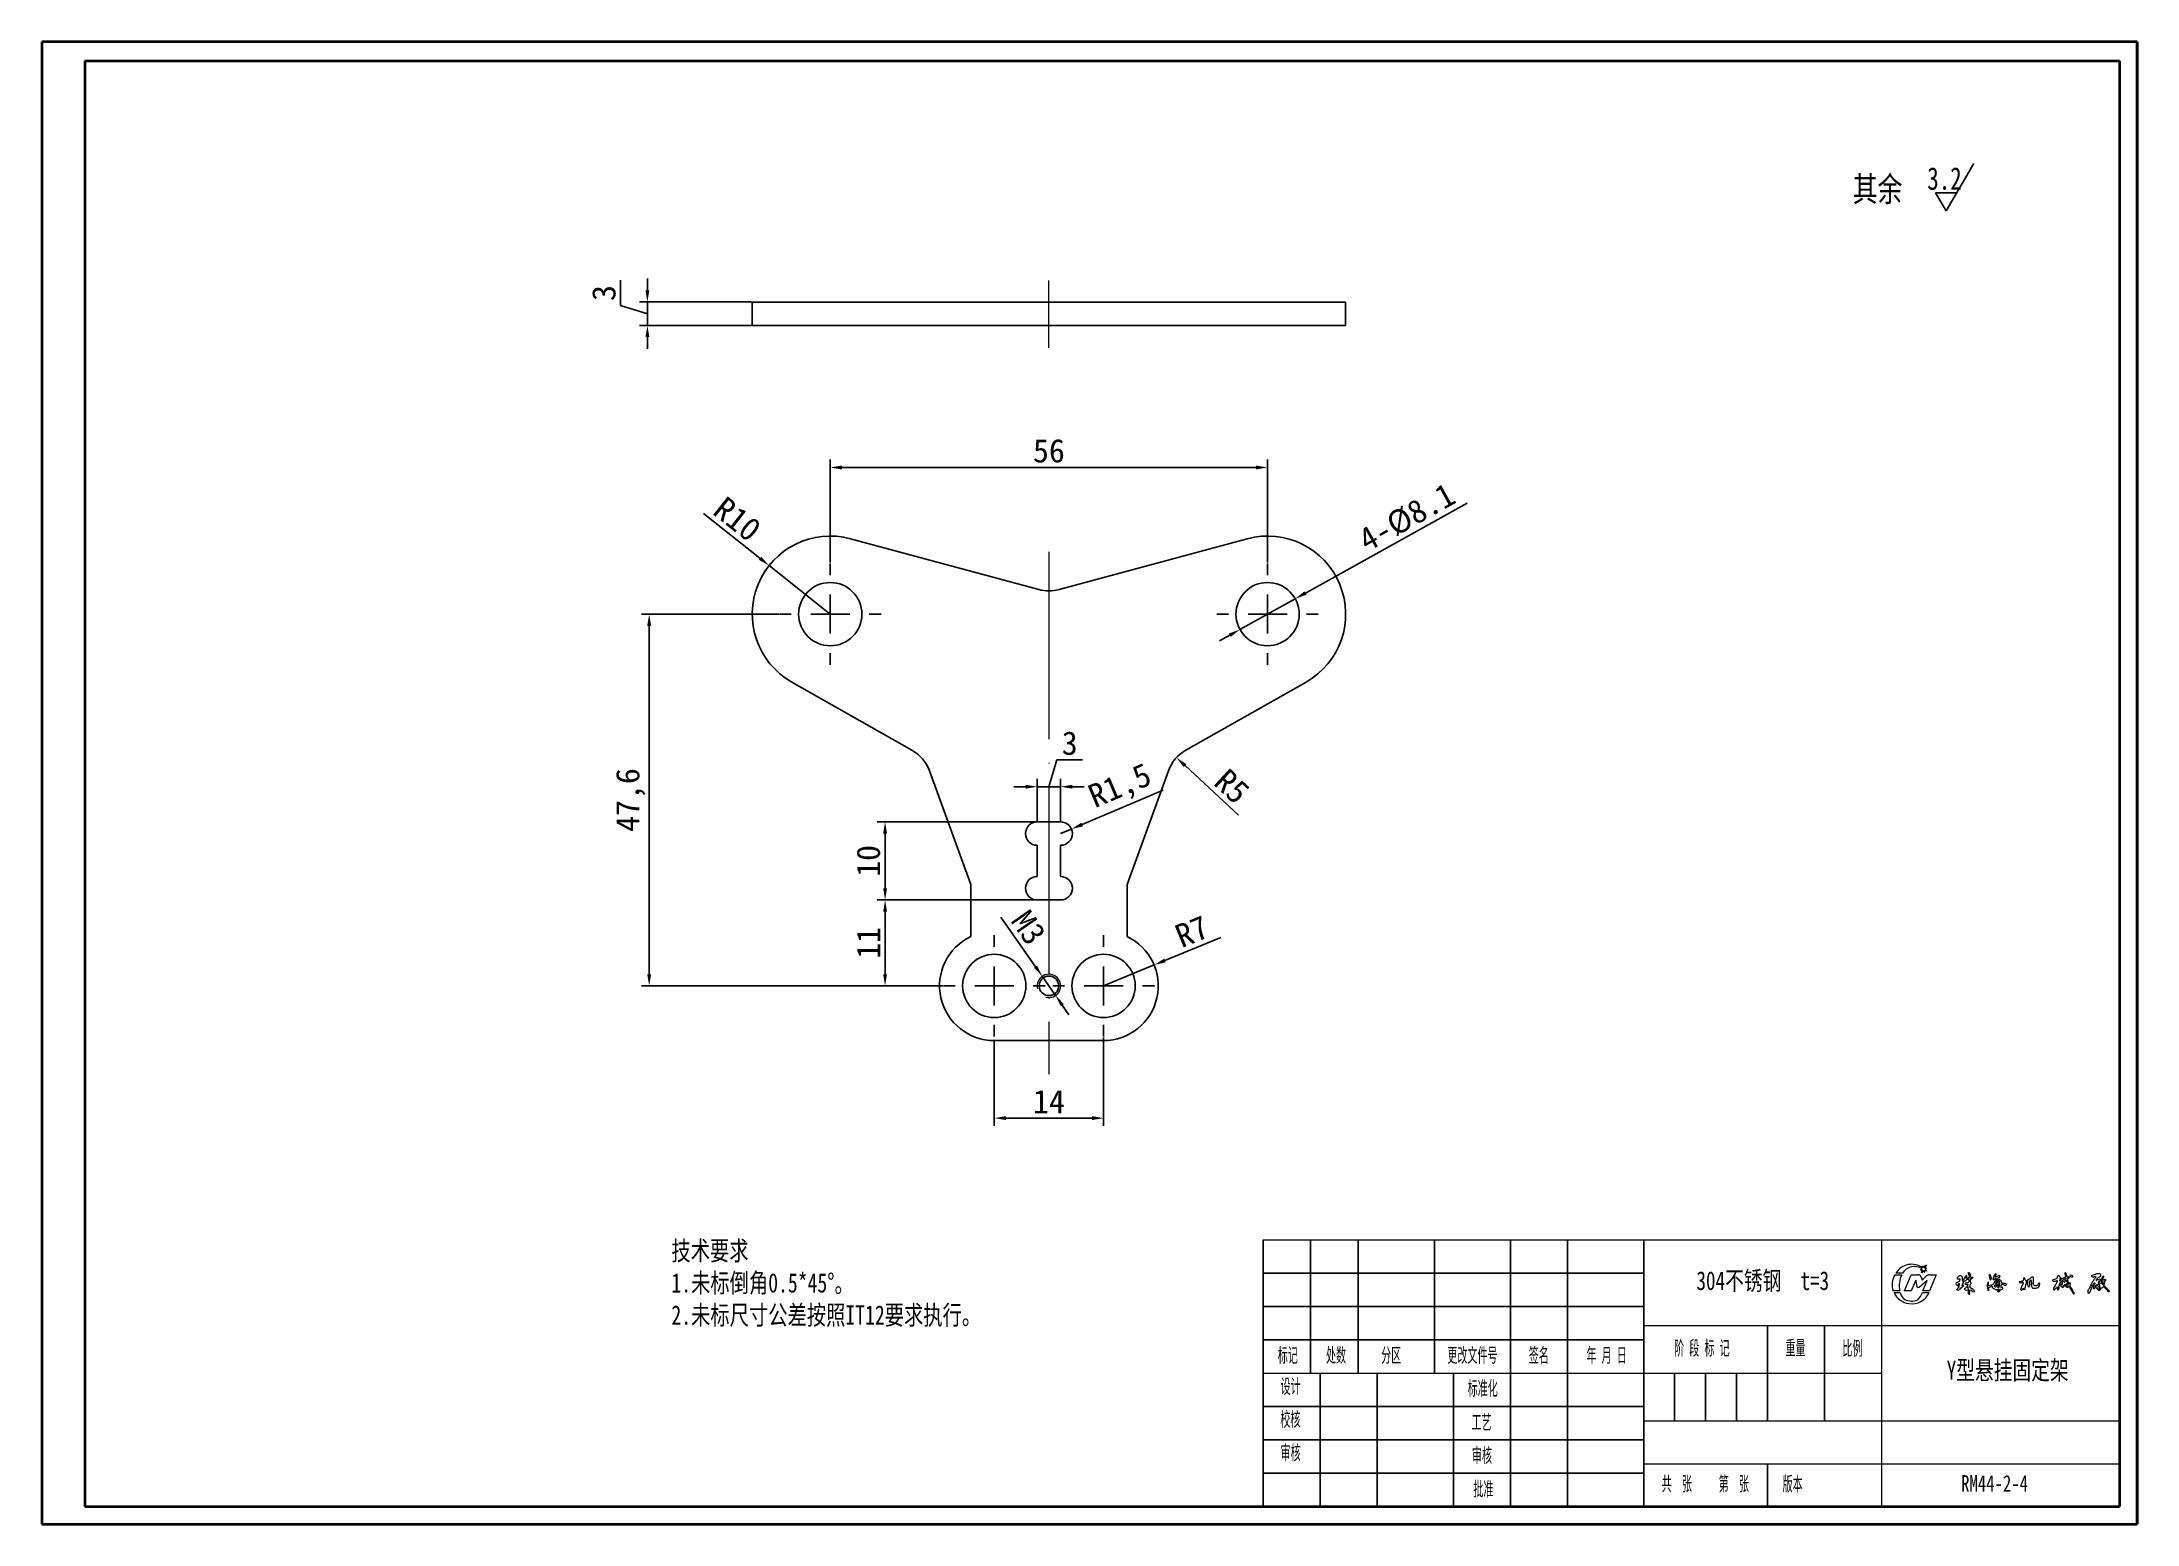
# Model space of a CAD drawing. Header units: millimetres. Extents: x 33 to 2181, y -1112 to 193.
# Drawn here: x 1913 to 2181.4, y -1111.7 to -922 of the extents above; entities outside this region: 16.
import ezdxf

# ---------------------------------------------------------------- set-up
doc = ezdxf.new("R2010")
doc.units = ezdxf.units.MM
doc.linetypes.add('ACAD_ISO04W100', pattern=[30, 24, -3, 0, -3])
for name, color, linetype in [('10', 7, 'Continuous'), ('5', 7, 'Continuous'), ('9', 7, 'Continuous')]:
    doc.layers.add(name, color=color, linetype=linetype)
doc.layers.add('中心线', color=6, linetype='ACAD_ISO04W100', lineweight=0)
doc.layers.add('尺寸线', color=100, linetype='Continuous', lineweight=5)
doc.styles.add('SLDTEXTSTYLE1', font='TXT', dxfattribs={"width": 0.7, "bigfont": 'bigfont'})
doc.dimstyles.new('ISO-25', dxfattribs={"dimtxt": 2.5, "dimasz": 2.5, "dimexe": 1.25, "dimexo": 0.625, "dimtad": 1, "dimtxsty": 'Standard', "dimcen": 2.5, "dimadec": 0, "dimazin": 0, "dimtfac": 1, "dimtmove": 0, "dimatfit": 3, "dimfxl": 1, "dimarcsym": 0})

msp = doc.modelspace()

# ---------------------------------------------------------------- texts
at = {"color": 1, "true_color": 0xff0000, "char_height": 1.94926, "attachment_point": 1}
for insert in [(106.45, 193.477), (105.596, 162.28), (106.669, 155.884), (106.67, 152.71), (239.26, 151.438), (118.035, 58.819)]:
    msp.add_mtext('{\\fNSimSun|b0|i0|c0; }', dxfattribs=dict(at, insert=insert))
at = {"color": 1, "true_color": 0xff0000, "attachment_point": 7, "rotation": 90}
for s, insert, char_height in [('{\\fNSimSun|b0|i0|c0; }', (256.688, 114.877), 1.94926), ('{\\fNSimSun|b0|i0|c0; }', (202.58, 111.297), 1.94926), ('{\\fNSimSun|b0|i0|c0; }', (256.688, 110.124), 1.36447), ('{\\fNSimSun|b0|i0|c0; }', (202.579, 107.223), 1.16956), ('{\\fNSimSun|b0|i0|c0;  }', (256.688, 106.73), 1.94926), ('{\\fNSimSun|b0|i0|c0;  }', (202.58, 103.827), 1.94926), ('{\\fNSimSun|b0|i0|c0; }', (256.689, 93.967), 1.94926)]:
    msp.add_mtext(s, dxfattribs=dict(at, insert=insert, char_height=char_height))
at = {"color": 7, "attachment_point": 1}
for s, insert, char_height in [('{\\fHYSWLongFangSong|b0|i0|c0;    }', (32.828, 57.925), 2.53239), ('{\\fHYSWLongFangSong|b0|i0|c0;  }', (32.828, 46.869), 2.53233), ('{\\fHYSWLongFangSong|b0|i0|c0;   }', (32.828, 35.813), 2.53209)]:
    msp.add_mtext(s, dxfattribs=dict(at, insert=insert, char_height=char_height))
at = {"attachment_point": 1}
for s, width, gutter_width, insert, char_height in [('{\\fHYSWLongFangSong|b0|i0|c134|p2;其余}', 2689.90102, 16.01, (2144.952, -939.214), 3.17649), ('{\\fHYSWLongFangSong|b0|i0|c134|p2;3.2}', 4.80402, 3, (2154.493, -938.012), 2.88), ('{\\fHYSWLongFangSong|b0|i0|c134|p2;技术要求\\P1.未标倒角0.5*45%%D。\\P2.未标尺寸公差按照IT12要求执行。}', 55.5895, 0.772, (1993.665, -1075.505), 2.4696), ('{\\fHYSWLongFangSong|b0|i0|c134|p2;RM44-2-4}', 201.48079, 1.029, (2158.825, -1105.479), 2.1)]:
    msp.add_mtext_dynamic_manual_height_columns(s, width=width, gutter_width=gutter_width, heights=[0], dxfattribs=dict(at, insert=insert, char_height=char_height))
at = {"char_height": 2.4, "width": 66.03364, "attachment_point": 1}
for s, insert in [('{\\fHYSWLongFangSong|b0|i0|c134|p2;304不锈钢  t=3}', (2124.929, -1079.376)), ('{\\fHYSWLongFangSong|b0|i0|c134|p2;Y型悬挂固定架}', (2156.978, -1090.839))]:
    msp.add_mtext(s, dxfattribs=dict(at, insert=insert))
at = {"layer": '9', "color": 7, "char_height": 1.83646, "attachment_point": 2, "style": 'SLDTEXTSTYLE1'}
for s, insert in [('{\\fHYSWLongFangSong|b0|i0|c134|p2;标记}', (2072.6, -1089.194)), ('{\\fHYSWLongFangSong|b0|i0|c134|p2;处数}', (2078.773, -1089.194)), ('{\\fHYSWLongFangSong|b0|i0|c134|p2;分区}', (2085.841, -1089.194)), ('{\\fHYSWLongFangSong|b0|i0|c134|p2;更改文件号}', (2096.244, -1089.194)), ('{\\fHYSWLongFangSong|b0|i0|c134|p2;签名}', (2104.748, -1089.194)), ('{\\fHYSWLongFangSong|b0|i0|c134|p2;年 月 日}', (2113.427, -1089.194)), ('{\\fHYSWLongFangSong|b0|i0|c134|p2;阶 段 标 记}', (2125.63, -1088.277)), ('{\\fHYSWLongFangSong|b0|i0|c134|p2;重量}', (2137.607, -1088.243)), ('{\\fHYSWLongFangSong|b0|i0|c134|p2;比例}', (2144.906, -1088.312)), ('{\\fHYSWLongFangSong|b0|i0|c134|p2;设计}', (2072.959, -1093.178)), ('{\\fHYSWLongFangSong|b0|i0|c134|p2;标准化}', (2097.566, -1093.427)), ('{\\fHYSWLongFangSong|b0|i0|c134|p2;校核}', (2072.929, -1097.388)), ('{\\fHYSWLongFangSong|b0|i0|c134|p2;工艺}', (2097.407, -1097.77)), ('{\\fHYSWLongFangSong|b0|i0|c134|p2;审核}', (2072.961, -1101.67)), ('{\\fHYSWLongFangSong|b0|i0|c134|p2;审核}', (2097.47, -1102.024)), ('{\\fHYSWLongFangSong|b0|i0|c134|p2;共  张}', (2122.421, -1105.649)), ('{\\fHYSWLongFangSong|b0|i0|c134|p2;第  张}', (2129.724, -1105.649)), ('{\\fHYSWLongFangSong|b0|i0|c134|p2;版本}', (2137.253, -1105.662)), ('{\\fHYSWLongFangSong|b0|i0|c134|p2;批准}', (2097.649, -1106.309))]:
    msp.add_mtext(s, dxfattribs=dict(at, insert=insert))

# ---------------------------------------------------------------- blocks, each defined once
blk = doc.blocks.new('SW_CENTERMARKSYMBOL_1')
at = {"layer": '10', "color": 0}
for p, q in [((0, 10), (0, 13)), ((-10, 0), (-13, 0)), ((0, 0), (-5, 0)), ((0, 0), (0, 5)), ((0, 0), (0, -5)), ((0, 0), (5, 0)), ((10, 0), (13, 0)), ((0, -10), (0, -13))]:
    blk.add_line(p, q, dxfattribs=at)
blk = doc.blocks.new('SW_CENTERMARKSYMBOL_2')
at = {"layer": '10', "color": 0}
for p, q in [((0, 10), (0, 13)), ((-10, 0), (-13, 0)), ((0, 0), (-5, 0)), ((0, 0), (0, 5)), ((0, 0), (0, -5)), ((0, 0), (5, 0)), ((10, 0), (13, 0)), ((0, -10), (0, -13))]:
    blk.add_line(p, q, dxfattribs=at)
blk = doc.blocks.new('SW_CENTERMARKSYMBOL_3')
at = {"layer": '10', "color": 0}
for p, q in [((0, 10), (0, 13)), ((-10, 0), (-13, 0)), ((0, 0), (-5, 0)), ((0, 0), (0, 5)), ((0, 0), (0, -5)), ((0, 0), (5, 0)), ((10, 0), (13, 0)), ((0, -10), (0, -13))]:
    blk.add_line(p, q, dxfattribs=at)
blk = doc.blocks.new('*D91')
at = {"layer": 'Defpoints', "color": 0, "transparency": 16777216}
for p in [(1990.59, -955.26), (2004.01, -955.26), (2004.01, -958.26)]:
    blk.add_point(p, dxfattribs=at)
at = {"layer": '尺寸线', "color": 0, "lineweight": -2, "transparency": 16777216}
for p, q in [((1987.15, -955.73), (1987.15, -952.48)), ((1990.59, -953.76), (1990.59, -952.26)), ((1990.59, -956.76), (1987.15, -955.73)), ((2003.91, -955.26), (1989.59, -955.26)), ((1990.59, -958.26), (1990.59, -955.26)), ((1990.59, -958.26), (1990.59, -955.26)), ((2003.91, -958.26), (1989.59, -958.26)), ((1990.59, -959.76), (1990.59, -961.26))]:
    blk.add_line(p, q, dxfattribs=at)
at = {"layer": '尺寸线', "color": 0, "transparency": 16777216}
for points in [[(1990.34, -953.76), (1990.84, -953.76), (1990.59, -955.26)], [(1990.34, -959.76), (1990.84, -959.76), (1990.59, -958.26)]]:
    blk.add_solid(points, dxfattribs=at)
at = {"layer": '尺寸线', "color": 0, "transparency": 16777216, "insert": (1985.03, -954.11), "char_height": 3, "attachment_point": 5, "rotation": 90}
blk.add_mtext('3', dxfattribs=at)
blk = doc.blocks.new('*D92')
at = {"layer": 'Defpoints', "color": 0, "transparency": 16777216}
for p in [(2070.01, -976.45), (2014.01, -988.73), (2070.01, -988.73)]:
    blk.add_point(p, dxfattribs=at)
at = {"layer": '尺寸线', "color": 0, "lineweight": -2, "transparency": 16777216}
for p, q in [((2014.01, -988.63), (2014.01, -975.45)), ((2015.51, -976.45), (2068.51, -976.45)), ((2070.01, -988.63), (2070.01, -975.45))]:
    blk.add_line(p, q, dxfattribs=at)
at = {"layer": '尺寸线', "color": 0, "transparency": 16777216}
for points in [[(2015.51, -976.2), (2015.51, -976.7), (2014.01, -976.45)], [(2068.51, -976.2), (2068.51, -976.7), (2070.01, -976.45)]]:
    blk.add_solid(points, dxfattribs=at)
at = {"layer": '尺寸线', "color": 0, "transparency": 16777216, "insert": (2042.01, -974.33), "char_height": 3, "attachment_point": 5}
blk.add_mtext('56', dxfattribs=at)
blk = doc.blocks.new('*D93')
at = {"layer": 'Defpoints', "color": 0, "transparency": 16777216}
for p in [(2035.01, -1049.83), (2049.01, -1049.33), (2049.01, -1059.76)]:
    blk.add_point(p, dxfattribs=at)
at = {"layer": '尺寸线', "color": 0, "lineweight": -2, "transparency": 16777216}
for p, q in [((2035.01, -1049.93), (2035.01, -1060.76)), ((2049.01, -1049.43), (2049.01, -1060.76)), ((2036.51, -1059.76), (2047.51, -1059.76))]:
    blk.add_line(p, q, dxfattribs=at)
at = {"layer": '尺寸线', "color": 0, "transparency": 16777216}
for points in [[(2036.51, -1059.51), (2036.51, -1060.01), (2035.01, -1059.76)], [(2047.51, -1059.51), (2047.51, -1060.01), (2049.01, -1059.76)]]:
    blk.add_solid(points, dxfattribs=at)
at = {"layer": '尺寸线', "color": 0, "transparency": 16777216, "insert": (2042.01, -1057.64), "char_height": 3, "attachment_point": 5}
blk.add_mtext('14', dxfattribs=at)
blk = doc.blocks.new('*D94')
at = {"layer": 'Defpoints', "color": 0, "transparency": 16777216}
for p in [(1990.82, -995.23), (2007.51, -995.23), (2028.51, -1042.83)]:
    blk.add_point(p, dxfattribs=at)
at = {"layer": '尺寸线', "color": 0, "lineweight": -2, "transparency": 16777216}
for p, q in [((2007.41, -995.23), (1989.82, -995.23)), ((1990.82, -1041.33), (1990.82, -996.73)), ((2028.41, -1042.83), (1989.82, -1042.83))]:
    blk.add_line(p, q, dxfattribs=at)
at = {"layer": '尺寸线', "color": 0, "transparency": 16777216}
for points in [[(1990.57, -996.73), (1991.07, -996.73), (1990.82, -995.23)], [(1990.57, -1041.33), (1991.07, -1041.33), (1990.82, -1042.83)]]:
    blk.add_solid(points, dxfattribs=at)
at = {"layer": '尺寸线', "color": 0, "transparency": 16777216, "insert": (1988.45, -1019.03), "char_height": 3, "attachment_point": 5, "rotation": 90}
blk.add_mtext('47,6', dxfattribs=at)
blk = doc.blocks.new('*D95')
at = {"layer": 'Defpoints', "color": 0, "transparency": 16777216}
for p in [(2041.15, -1041.6), (2042.87, -1044.06)]:
    blk.add_point(p, dxfattribs=at)
at = {"layer": '尺寸线', "color": 0, "lineweight": -2, "transparency": 16777216}
for p, q in [((2035.87, -1034.01), (2040.29, -1040.37)), ((2042.87, -1044.06), (2041.15, -1041.6)), ((2043.72, -1045.29), (2044.58, -1046.52))]:
    blk.add_line(p, q, dxfattribs=at)
at = {"layer": '尺寸线', "color": 0, "transparency": 16777216}
for points in [[(2040.5, -1040.23), (2040.09, -1040.51), (2041.15, -1041.6)], [(2043.93, -1045.15), (2043.52, -1045.44), (2042.87, -1044.06)]]:
    blk.add_solid(points, dxfattribs=at)
at = {"layer": '尺寸线', "color": 0, "transparency": 16777216, "insert": (2039.4, -1035.36), "char_height": 3, "attachment_point": 5, "rotation": 304.8468}
blk.add_mtext('M3', dxfattribs=at)
blk = doc.blocks.new('*D96')
at = {"layer": 'Defpoints', "color": 0, "transparency": 16777216}
for p in [(2073.55, -993.26), (2066.47, -997.2)]:
    blk.add_point(p, dxfattribs=at)
at = {"layer": '尺寸线', "color": 0, "lineweight": -2, "transparency": 16777216}
for p, q in [((2095.55, -981), (2074.86, -992.53)), ((2066.47, -997.2), (2073.55, -993.26)), ((2065.16, -997.93), (2063.85, -998.66))]:
    blk.add_line(p, q, dxfattribs=at)
at = {"layer": '尺寸线', "color": 0, "transparency": 16777216}
for points in [[(2074.74, -992.31), (2074.98, -992.75), (2073.55, -993.26)], [(2065.04, -997.71), (2065.28, -998.15), (2066.47, -997.2)]]:
    blk.add_solid(points, dxfattribs=at)
at = {"layer": '尺寸线', "color": 0, "transparency": 16777216, "insert": (2087.85, -982.85), "char_height": 3, "attachment_point": 5, "rotation": 29.1325}
blk.add_mtext('4-%%C8.1', dxfattribs=at)
blk = doc.blocks.new('*D97')
at = {"layer": 'Defpoints', "color": 0, "transparency": 16777216}
for p in [(2006.18, -989.01), (2014.01, -995.23)]:
    blk.add_point(p, dxfattribs=at)
at = {"layer": '尺寸线', "color": 0, "lineweight": -2, "transparency": 16777216}
for p, q in [((1997.76, -982.33), (2005, -988.08)), ((2014.01, -995.23), (2006.18, -989.01))]:
    blk.add_line(p, q, dxfattribs=at)
at = {"layer": '尺寸线', "color": 0, "transparency": 16777216}
blk.add_solid([(2005.16, -987.88), (2004.85, -988.27), (2006.18, -989.01)], dxfattribs=at)
at = {"layer": '尺寸线', "color": 0, "transparency": 16777216, "insert": (2002.11, -983.07), "char_height": 3, "attachment_point": 5, "rotation": 321.5509}
blk.add_mtext('R10', dxfattribs=at)
blk = doc.blocks.new('*D98')
at = {"layer": 'Defpoints', "color": 0, "transparency": 16777216}
for p in [(2058.34, -1013.6), (2062.01, -1017)]:
    blk.add_point(p, dxfattribs=at)
at = {"layer": '尺寸线', "color": 0, "lineweight": -2, "transparency": 16777216}
blk.add_line((2066.29, -1020.97), (2059.44, -1014.62), dxfattribs=at)
at = {"layer": '尺寸线', "color": 0, "transparency": 16777216}
blk.add_solid([(2059.61, -1014.44), (2059.27, -1014.81), (2058.34, -1013.6)], dxfattribs=at)
at = {"layer": '尺寸线', "color": 0, "transparency": 16777216, "insert": (2065.44, -1017.29), "char_height": 3, "attachment_point": 5, "rotation": 317.1429}
blk.add_mtext('R5', dxfattribs=at)
blk = doc.blocks.new('*D99')
at = {"layer": 'Defpoints', "color": 0, "transparency": 16777216}
for p in [(2055.48, -1040.15), (2049.01, -1042.83)]:
    blk.add_point(p, dxfattribs=at)
at = {"layer": '尺寸线', "color": 0, "lineweight": -2, "transparency": 16777216}
for p, q in [((2064.02, -1036.62), (2056.86, -1039.58)), ((2049.01, -1042.83), (2055.48, -1040.15))]:
    blk.add_line(p, q, dxfattribs=at)
at = {"layer": '尺寸线', "color": 0, "transparency": 16777216}
blk.add_solid([(2056.77, -1039.35), (2056.96, -1039.81), (2055.48, -1040.15)], dxfattribs=at)
at = {"layer": '尺寸线', "color": 0, "transparency": 16777216, "insert": (2060.32, -1035.85), "char_height": 3, "attachment_point": 5, "rotation": 22.4822}
blk.add_mtext('R7', dxfattribs=at)
blk = doc.blocks.new('*D100')
at = {"layer": 'Defpoints', "color": 0, "transparency": 16777216}
for p in [(2043.51, -1023.33), (2044.89, -1022.75)]:
    blk.add_point(p, dxfattribs=at)
at = {"layer": '尺寸线', "color": 0, "lineweight": -2, "transparency": 16777216}
for p, q in [((2056.63, -1017.76), (2046.27, -1022.16)), ((2043.51, -1023.33), (2044.89, -1022.75))]:
    blk.add_line(p, q, dxfattribs=at)
at = {"layer": '尺寸线', "color": 0, "transparency": 16777216}
blk.add_solid([(2046.17, -1021.93), (2046.37, -1022.39), (2044.89, -1022.75)], dxfattribs=at)
at = {"layer": '尺寸线', "color": 0, "transparency": 16777216, "insert": (2051.21, -1017.48), "char_height": 3, "attachment_point": 5, "rotation": 23.0016}
blk.add_mtext('R1,5', dxfattribs=at)
blk = doc.blocks.new('*D101')
at = {"layer": 'Defpoints', "color": 0, "transparency": 16777216}
for p in [(2043.51, -1017.33), (2040.51, -1021.83), (2043.51, -1021.83)]:
    blk.add_point(p, dxfattribs=at)
at = {"layer": '尺寸线', "color": 0, "lineweight": -2, "transparency": 16777216}
for p, q in [((2042.01, -1017.33), (2043.04, -1013.89)), ((2043.04, -1013.89), (2046.29, -1013.89)), ((2040.51, -1021.73), (2040.51, -1016.33)), ((2043.51, -1021.73), (2043.51, -1016.33)), ((2039.01, -1017.33), (2037.51, -1017.33)), ((2040.51, -1017.33), (2043.51, -1017.33)), ((2040.51, -1017.33), (2043.51, -1017.33)), ((2045.01, -1017.33), (2046.51, -1017.33))]:
    blk.add_line(p, q, dxfattribs=at)
at = {"layer": '尺寸线', "color": 0, "transparency": 16777216}
for points in [[(2039.01, -1017.08), (2039.01, -1017.58), (2040.51, -1017.33)], [(2045.01, -1017.08), (2045.01, -1017.58), (2043.51, -1017.33)]]:
    blk.add_solid(points, dxfattribs=at)
at = {"layer": '尺寸线', "color": 0, "transparency": 16777216, "insert": (2044.67, -1011.77), "char_height": 3, "attachment_point": 5}
blk.add_mtext('3', dxfattribs=at)
blk = doc.blocks.new('*D102')
at = {"layer": 'Defpoints', "color": 0, "transparency": 16777216}
for p in [(2021.03, -1031.83), (2040.51, -1031.83), (2028.51, -1042.83)]:
    blk.add_point(p, dxfattribs=at)
at = {"layer": '尺寸线', "color": 0, "lineweight": -2, "transparency": 16777216}
for p, q in [((2040.41, -1031.83), (2020.03, -1031.83)), ((2021.03, -1041.33), (2021.03, -1033.33)), ((2028.41, -1042.83), (2020.03, -1042.83))]:
    blk.add_line(p, q, dxfattribs=at)
at = {"layer": '尺寸线', "color": 0, "transparency": 16777216}
for points in [[(2020.78, -1033.33), (2021.28, -1033.33), (2021.03, -1031.83)], [(2020.78, -1041.33), (2021.28, -1041.33), (2021.03, -1042.83)]]:
    blk.add_solid(points, dxfattribs=at)
at = {"layer": '尺寸线', "color": 0, "transparency": 16777216, "insert": (2018.9, -1037.33), "char_height": 3, "attachment_point": 5, "rotation": 90}
blk.add_mtext('11', dxfattribs=at)
blk = doc.blocks.new('*D103')
at = {"layer": 'Defpoints', "color": 0, "transparency": 16777216}
for p in [(2021.03, -1021.83), (2040.51, -1021.83), (2040.51, -1031.83)]:
    blk.add_point(p, dxfattribs=at)
at = {"layer": '尺寸线', "color": 0, "lineweight": -2, "transparency": 16777216}
for p, q in [((2040.41, -1021.83), (2020.03, -1021.83)), ((2021.03, -1030.33), (2021.03, -1023.33)), ((2040.41, -1031.83), (2020.03, -1031.83))]:
    blk.add_line(p, q, dxfattribs=at)
at = {"layer": '尺寸线', "color": 0, "transparency": 16777216}
for points in [[(2020.78, -1023.33), (2021.28, -1023.33), (2021.03, -1021.83)], [(2020.78, -1030.33), (2021.28, -1030.33), (2021.03, -1031.83)]]:
    blk.add_solid(points, dxfattribs=at)
at = {"layer": '尺寸线', "color": 0, "transparency": 16777216, "insert": (2018.9, -1026.83), "char_height": 3, "attachment_point": 5, "rotation": 90}
blk.add_mtext('10', dxfattribs=at)

# ---------------------------------------------------------------- dimensions: what is measured, and where the dimension line sits
at = {"layer": '尺寸线'}
for base, p1, p2, picture, middle in [((1990.591, -955.264), (2004.009, -958.264), (2004.009, -955.264), '*D91', (1985.028, -955.108)), ((1990.822, -995.23), (2028.509, -1042.831), (2007.509, -995.23), '*D94', (1988.447, -1019.031)), ((2021.029, -1021.831), (2040.509, -1031.831), (2040.509, -1021.831), '*D103', (2018.904, -1026.831)), ((2021.029, -1031.831), (2028.509, -1042.831), (2040.509, -1031.831), '*D102', (2018.904, -1037.331))]:
    dim = msp.add_linear_dim(base=base, p1=p1, p2=p2, angle=90, dimstyle='ISO-25', override={"dimtxt": 3, "dimasz": 1.5, "dimexe": 1, "dimexo": 0.1, "dimtmove": 1}, dxfattribs=at)
    dim.commit()
    dim.dimension.update_dxf_attribs({"geometry": picture, "text_midpoint": middle})
for base, p1, p2, picture, middle in [((2070.009, -976.454), (2014.009, -988.73), (2070.009, -988.73), '*D92', (2042.009, -974.329)), ((2043.509, -1017.329), (2040.509, -1021.831), (2043.509, -1021.831), '*D101', (2043.665, -1011.766)), ((2049.009, -1059.765), (2035.009, -1049.831), (2049.009, -1049.331), '*D93', (2042.009, -1057.64))]:
    dim = msp.add_linear_dim(base=base, p1=p1, p2=p2, dimstyle='ISO-25', override={"dimtxt": 3, "dimasz": 1.5, "dimexe": 1, "dimexo": 0.1, "dimtmove": 1}, dxfattribs=at)
    dim.commit()
    dim.dimension.update_dxf_attribs({"geometry": picture, "text_midpoint": middle})
for center, mpoint, picture, middle in [((2014.009, -995.23), (2006.178, -989.012), '*D97', (2002.115, -983.072)), ((2043.509, -1023.331), (2044.89, -1022.745), '*D100', (2051.211, -1017.482)), ((2049.009, -1042.831), (2055.477, -1040.155), '*D99', (2060.324, -1035.849))]:
    dim = msp.add_radius_dim(center=center, mpoint=mpoint, dimstyle='ISO-25', override={"dimtxt": 3, "dimasz": 1.5, "dimexe": 1, "dimexo": 0.1, "dimtmove": 1}, dxfattribs=at)
    dim.commit()
    dim.dimension.update_dxf_attribs({"geometry": picture, "text_midpoint": middle})
dim = msp.add_diameter_dim_2p(p1=(2066.471, -997.201), p2=(2073.547, -993.258), text='4-%%C8.1', dimstyle='ISO-25', override={"dimtxt": 3, "dimasz": 1.5, "dimexe": 1, "dimexo": 0.1, "dimtmove": 1}, dxfattribs=at)
dim.commit()
dim.dimension.update_dxf_attribs({"geometry": '*D96', "text_midpoint": (2088.885, -984.71), "dimtype": 163})
dim = msp.add_radius_dim(center=(2062.009, -1017.003), mpoint=(2058.344, -1013.602), dimstyle='ISO-25', override={"dimtxt": 3, "dimasz": 1.5, "dimexe": 1, "dimexo": 0.1, "dimtmove": 1}, dxfattribs=at)
dim.commit()
dim.dimension.update_dxf_attribs({"geometry": '*D98', "text_midpoint": (2063.994, -1018.845), "dimtype": 164})
dim = msp.add_diameter_dim_2p(p1=(2042.866, -1044.062), p2=(2041.152, -1041.6), text='M3', dimstyle='ISO-25', override={"dimtxt": 3, "dimasz": 1.5, "dimexe": 1, "dimexo": 0.1, "dimtmove": 1}, dxfattribs=at)
dim.commit()
dim.dimension.update_dxf_attribs({"geometry": '*D95', "text_midpoint": (2039.396, -1035.359)})

# ---------------------------------------------------------------- linework, layer by layer
for p, q in [((2156.906, -943.582), (2160.463, -937.534)), ((2155.564, -941.302), (2156.906, -943.582)), ((2155.564, -941.302), (2158.247, -941.302))]:
    msp.add_line(p, q)
at = {"color": 7, "linetype": 'Continuous', "lineweight": 25}
for p, q in [((2004.009, -955.264), (2004.009, -958.264)), ((2004.009, -955.264), (2080.009, -955.264)), ((2080.009, -955.264), (2080.009, -958.264)), ((2004.009, -958.264), (2080.009, -958.264)), ((2040.706, -992.081), (2016.616, -985.576)), ((2067.402, -985.576), (2043.313, -992.081)), ((2009.079, -1003.93), (2024.474, -1012.653)), ((2059.544, -1012.653), (2074.939, -1003.93)), ((2026.707, -1015.29), (2032.009, -1029.831)), ((2052.009, -1029.831), (2057.312, -1015.29)), ((2040.509, -1021.831), (2043.509, -1021.831)), ((2040.509, -1028.831), (2040.509, -1024.831)), ((2043.509, -1024.831), (2043.509, -1028.831)), ((2032.009, -1029.831), (2032.009, -1036.507)), ((2052.009, -1036.507), (2052.009, -1029.831)), ((2043.509, -1031.831), (2040.509, -1031.831)), ((2035.009, -1049.831), (2049.009, -1049.831))]:
    msp.add_line(p, q, dxfattribs=at)
for centre, radius in [((2014.009, -995.23), 4.05), ((2070.009, -995.23), 4.05), ((2035.009, -1042.831), 4.05), ((2049.009, -1042.831), 4.05), ((2042.009, -1042.831), 1.25)]:
    msp.add_circle(centre, radius, dxfattribs=at)
for centre, radius, start, end in [((2014.009, -995.23), 10, 74.88744, 240.46339), ((2070.009, -995.23), 10, 299.53661, 105.11256), ((2042.009, -987.254), 5, 254.88744, 285.11256), ((2022.009, -1017.003), 5, 20.03506, 60.46339), ((2062.009, -1017.003), 5, 119.53661, 159.96494), ((2040.509, -1023.331), 1.5, 90, 270), ((2043.509, -1023.331), 1.5, 270, 90), ((2040.509, -1030.331), 1.5, 90, 270), ((2043.509, -1030.331), 1.5, 270, 90), ((2035.009, -1042.831), 7, 115.37693, 270), ((2049.009, -1042.831), 7, 270, 64.62307)]:
    msp.add_arc(centre, radius, start, end, dxfattribs=at)
at = {"color": 7, "linetype": 'Continuous', "lineweight": 18}
msp.add_arc((2042.009, -1042.831), 1.5, 255, 195, dxfattribs=at)
at = {"layer": '10', "color": 7, "lineweight": 15}
for p, q in [((2148.64, -1075.367), (2148.64, -1092.427)), ((2118.175, -1086.334), (2179.104, -1086.334)), ((2069.431, -1092.427), (2148.64, -1092.427)), ((2148.64, -1092.427), (2148.64, -1109.487)), ((2118.175, -1098.52), (2179.104, -1098.52)), ((2118.175, -1104.014), (2179.104, -1104.014))]:
    msp.add_line(p, q, dxfattribs=at)
at = {"layer": '5', "color": 7, "lineweight": 15}
for p, q in [((2069.431, -1075.367), (2179.104, -1075.367)), ((2069.431, -1075.367), (2179.104, -1075.367)), ((2154.062, -1078.919), (2154.323, -1078.596)), ((2154.337, -1078.604), (2154.179, -1078.975)), ((2150.346, -1079.808), (2151.231, -1079.808)), ((2151.336, -1079.602), (2150.481, -1079.602)), ((2151.583, -1081.878), (2152.432, -1079.818)), ((2152.432, -1079.818), (2153.298, -1079.818)), ((2153.011, -1080.516), (2152.435, -1081.878)), ((2153.258, -1081.447), (2153.011, -1080.516)), ((2154.465, -1080.544), (2153.438, -1081.447)), ((2153.637, -1079.2), (2153.831, -1079.071)), ((2153.877, -1079.215), (2153.642, -1079.215)), ((2153.705, -1080.092), (2153.819, -1080.497)), ((2153.745, -1079.546), (2153.877, -1079.215)), ((2153.998, -1079.276), (2153.759, -1079.555)), ((2153.819, -1080.497), (2154.397, -1079.956)), ((2153.896, -1078.934), (2153.921, -1078.754)), ((2153.926, -1081.884), (2154.465, -1080.544)), ((2153.96, -1078.746), (2154.062, -1078.919)), ((2154.106, -1079.464), (2153.998, -1079.276)), ((2154.148, -1079.262), (2154.146, -1079.454)), ((2154.426, -1079.36), (2154.148, -1079.262)), ((2154.179, -1078.975), (2154.384, -1078.98)), ((2154.389, -1078.995), (2154.234, -1079.111)), ((2154.234, -1079.111), (2154.448, -1079.325)), ((2154.777, -1079.818), (2155.636, -1079.818)), ((2155.636, -1079.818), (2154.781, -1081.884)), ((2158.461, -1081.018), (2158.437, -1081.05)), ((2158.549, -1081.159), (2158.511, -1081.281)), ((2158.539, -1081.362), (2158.639, -1081.068)), ((2158.611, -1080.647), (2158.664, -1080.615)), ((2158.693, -1080.362), (2158.641, -1080.334)), ((2158.999, -1080.605), (2159.057, -1080.613)), ((2159.011, -1081.186), (2159.05, -1081.139)), ((2159.05, -1081.139), (2159.112, -1081.146)), ((2159.353, -1081.014), (2159.349, -1080.957)), ((2159.409, -1081.035), (2159.353, -1081.014)), ((2159.436, -1080.246), (2159.46, -1080.296)), ((2159.727, -1081.07), (2159.692, -1081.033)), ((2159.85, -1080.362), (2159.796, -1080.339)), ((2160.103, -1080.292), (2160.049, -1080.316)), ((2162.293, -1080.764), (2162.336, -1080.738)), ((2162.424, -1079.827), (2162.475, -1079.799)), ((2162.475, -1079.799), (2162.529, -1079.826)), ((2163.19, -1079.968), (2163.182, -1080.029)), ((2163.288, -1079.886), (2163.19, -1079.968)), ((2163.222, -1080.911), (2163.242, -1080.937)), ((2163.237, -1079.654), (2163.299, -1079.666)), ((2163.352, -1080.507), (2163.258, -1080.872)), ((2163.323, -1080.325), (2163.308, -1080.278)), ((2163.346, -1081.189), (2163.389, -1081.161)), ((2163.353, -1080.747), (2163.387, -1080.587)), ((2163.46, -1080.717), (2163.389, -1080.768)), ((2163.419, -1080.791), (2163.455, -1080.762)), ((2163.479, -1080.76), (2163.504, -1080.781)), ((2163.716, -1080.922), (2163.696, -1081.053)), ((2163.735, -1081.132), (2163.772, -1080.839)), ((2164.666, -1081.064), (2164.659, -1081.125)), ((2166.297, -1080.805), (2166.264, -1080.771)), ((2166.6, -1080.805), (2166.522, -1080.844)), ((2166.791, -1080.797), (2166.739, -1080.765)), ((2166.801, -1080.872), (2166.791, -1080.797)), ((2166.857, -1080.269), (2166.872, -1080.205)), ((2166.872, -1080.205), (2166.936, -1080.205)), ((2167.16, -1080.556), (2167.214, -1080.611)), ((2167.349, -1080.469), (2167.335, -1080.534)), ((2167.633, -1080.624), (2167.667, -1080.566)), ((2167.761, -1080.47), (2167.806, -1080.5)), ((2171.154, -1080.163), (2171.16, -1080.024)), ((2171.45, -1080.584), (2171.502, -1080.605)), ((2171.542, -1080.806), (2171.497, -1080.821)), ((2171.608, -1080.213), (2171.607, -1080.27)), ((2171.802, -1080.548), (2171.641, -1080.716)), ((2171.75, -1081.29), (2171.696, -1081.258)), ((2171.785, -1080.756), (2171.877, -1080.659)), ((2172.128, -1080.391), (2171.968, -1080.439)), ((2172.111, -1080.519), (2172.196, -1080.506)), ((2172.129, -1081.094), (2172.116, -1081.033)), ((2172.121, -1080.735), (2172.121, -1080.684)), ((2172.128, -1079.633), (2172.146, -1079.579)), ((2172.156, -1079.693), (2172.128, -1079.633)), ((2172.439, -1080.339), (2172.128, -1080.391)), ((2172.202, -1081.266), (2172.152, -1081.297)), ((2172.185, -1079.892), (2172.156, -1079.693)), ((2172.304, -1081.156), (2172.202, -1081.266)), ((2172.211, -1080.508), (2172.264, -1080.56)), ((2172.275, -1081.29), (2172.377, -1081.271)), ((2172.342, -1080.971), (2172.332, -1080.984)), ((2172.336, -1080.7), (2172.403, -1080.681)), ((2172.36, -1080.087), (2172.406, -1080.13)), ((2172.595, -1080.88), (2172.603, -1080.946)), ((2172.603, -1080.946), (2172.66, -1080.996)), ((2172.705, -1080.819), (2172.763, -1080.834)), ((2172.778, -1081.146), (2172.744, -1081.199)), ((2172.775, -1079.881), (2172.746, -1079.943)), ((2172.746, -1079.943), (2172.796, -1079.999)), ((2173.149, -1080.044), (2173.125, -1079.977)), ((2176.006, -1080.956), (2175.989, -1080.908)), ((2176.116, -1080.537), (2176.178, -1080.547)), ((2176.411, -1080.761), (2176.383, -1080.831)), ((2176.853, -1080.758), (2176.789, -1080.756)), ((2176.941, -1080.422), (2176.916, -1080.488)), ((2176.916, -1080.488), (2176.939, -1080.535)), ((2177.063, -1080.013), (2177.103, -1080.065)), ((2177.318, -1080.44), (2177.365, -1080.49)), ((2150.989, -1081.877), (2150.114, -1081.881)), ((2150.237, -1082.107), (2151.024, -1082.107)), ((2152.435, -1081.878), (2151.583, -1081.878)), ((2153.438, -1081.447), (2153.258, -1081.447)), ((2153.862, -1082.107), (2154.728, -1082.107)), ((2154.781, -1081.884), (2153.926, -1081.884)), ((2158.264, -1081.756), (2158.281, -1081.702)), ((2159.328, -1081.758), (2159.288, -1081.713)), ((2159.703, -1081.467), (2159.72, -1081.729)), ((2159.742, -1081.4), (2159.741, -1081.358)), ((2159.761, -1081.853), (2159.742, -1081.4)), ((2159.807, -1082.325), (2159.775, -1082.278)), ((2159.922, -1082.256), (2159.919, -1082.311)), ((2160.57, -1081.903), (2160.547, -1081.949)), ((2162.346, -1081.85), (2162.297, -1081.844)), ((2162.345, -1081.442), (2162.338, -1081.5)), ((2162.394, -1081.408), (2162.345, -1081.442)), ((2162.383, -1081.804), (2162.346, -1081.85)), ((2162.846, -1081.369), (2162.808, -1081.329)), ((2162.845, -1081.431), (2162.846, -1081.369)), ((2163.294, -1081.363), (2163.327, -1081.316)), ((2163.486, -1081.927), (2163.487, -1081.871)), ((2163.917, -1081.695), (2163.865, -1081.712)), ((2164.12, -1081.609), (2164.098, -1081.667)), ((2164.132, -1081.449), (2164.158, -1081.493)), ((2166.601, -1081.797), (2166.55, -1081.811)), ((2166.834, -1081.587), (2166.779, -1081.586)), ((2166.848, -1081.664), (2166.834, -1081.587)), ((2166.977, -1081.697), (2166.918, -1081.729)), ((2167.442, -1081.383), (2167.506, -1081.389)), ((2170.822, -1081.716), (2170.773, -1081.764)), ((2171.158, -1081.453), (2171.148, -1081.389)), ((2171.277, -1081.734), (2171.241, -1081.78)), ((2171.816, -1081.443), (2171.755, -1081.431)), ((2173.319, -1082.307), (2173.258, -1082.322)), ((2175.995, -1081.392), (2176.006, -1081.328)), ((2176.078, -1081.494), (2175.995, -1081.392)), ((2176.331, -1081.494), (2176.282, -1081.537))]:
    msp.add_line(p, q, dxfattribs=at)
for centre, radius, start, end in [((2152.499, -1080.857), 2.377, 53.99854, 148.11308), ((2154.33, -1078.601), 0.00843, 336.84757, 141.15035), ((2152.404, -1081.089), 2.424, 148.10678, 199.0712), ((2153.849, -1081.162), 2.948, 152.64769, 194.03749), ((2152.842, -1080.553), 1.781, 56.30183, 147.72417), ((2153.327, -1080.214), 0.397, 17.84837, 94.25997), ((2153.642, -1079.207), 0.00843, 123.59808, 270), ((2153.753, -1079.55), 0.00843, 158.25924, 319.48501), ((2153.942, -1078.756), 0.0211, 30.5695, 172.24527), ((2154.124, -1079.454), 0.0211, 210.0475, 359.33925), ((2154.384, -1078.989), 0.00843, 306.89987, 88.42974), ((2154.827, -1080.548), 0.732, 93.88116, 125.93911), ((2154.433, -1079.34), 0.0211, 250.62338, 44.9943), ((2158.329, -1080.971), 0.184, 111.73471, 250.43201), ((2157.838, -1079.839), 1.051, 293.74076, 304.37866), ((2158.006, -1081.691), 0.606, 52.03613, 64.44068), ((2158.47, -1080.301), 0.178, 115.88205, 173.9154), ((2158.446, -1080.06), 0.27, 235.55963, 273.09561), ((2159.185, -1080.331), 1.195, 227.57647, 233.63482), ((2158.474, -1080.145), 0.0814, 90.16643, 177.15274), ((2158.638, -1081.03), 0.384, 94.00789, 122.49705), ((2158.508, -1081.06), 0.0715, 171.39316, 285.58996), ((2158.561, -1079.968), 0.375, 254.45682, 282.35154), ((2158.516, -1081.046), 0.0615, 67.96471, 152.63215), ((2158.64, -1080.173), 0.199, 95.00357, 146.77594), ((2158.489, -1081.275), 0.0227, 236.67345, 342.78491), ((2158.527, -1081.152), 0.0227, 342.78491, 91.18323), ((2158.454, -1080.658), 0.341, 284.42988, 294.48738), ((2158.597, -1081), 0.0309, 338.4925, 93.47325), ((2158.727, -1080.063), 0.137, 40.56591, 139.98771), ((2158.578, -1081.052), 0.0629, 345.40153, 40.67624), ((2158.338, -1080.498), 0.346, 340.21454, 1.49825), ((2158.406, -1080.408), 0.29, 343.75878, 9.03261), ((2158.456, -1080.728), 0.842, 55.36323, 63.54781), ((2158.66, -1081.004), 0.346, 317.22654, 337.38014), ((2158.926, -1081.147), 0.0935, 262.75607, 335.03996), ((2159.539, -1079.773), 0.659, 203.40216, 213.911), ((2159.466, -1080.395), 0.512, 170.36434, 204.19773), ((2158.752, -1080.183), 0.244, 328.87571, 9.96208), ((2158.77, -1080.969), 0.269, 321.28638, 0.14287), ((2159.481, -1081.873), 0.701, 125.14715, 135.17814), ((2159.145, -1080.945), 0.108, 96.06335, 192.77441), ((2158.754, -1080.448), 0.345, 331.4243, 351.08691), ((2159.035, -1081.209), 0.0999, 295.09104, 39.4683), ((2159.249, -1080.561), 0.166, 117.42123, 158.79048), ((2159.282, -1080.837), 0.197, 90.76751, 143.3679), ((2159.01, -1080.788), 0.133, 338.26911, 30.74864), ((2159.329, -1080.441), 0.159, 126.9119, 170.0414), ((2158.473, -1079.951), 0.844, 334.47962, 342.72974), ((2159.864, -1080.511), 0.663, 131.13318, 152.18921), ((2159.082, -1080.202), 0.48, 294.24208, 316.26159), ((2159.562, -1081.202), 0.325, 99.81165, 131.03223), ((2159.549, -1080.828), 0.249, 235.83347, 305.07277), ((2159.53, -1080.028), 0.104, 71.26752, 170.74483), ((2160.05, -1081.148), 0.873, 127.31067, 135.32762), ((2159.785, -1080.341), 0.361, 145.51709, 164.82413), ((2159.655, -1080.669), 0.421, 93.20974, 117.52757), ((2158.945, -1079.703), 0.694, 321.3255, 331.19696), ((2159.588, -1080.962), 0.114, 72.56929, 135.4047), ((2159.412, -1080.16), 0.313, 290.38055, 312.91964), ((2163.283, -1084.445), 4.852, 138.66815, 140.81882), ((2159.49, -1079.977), 0.0876, 316.66988, 32.3132), ((2159.63, -1080.659), 0.194, 267.43343, 338.97668), ((2159.647, -1080.148), 0.242, 264.95169, 308.03305), ((2159.769, -1080.434), 0.231, 81.92744, 126.67163), ((2159.431, -1081.026), 0.299, 314.20692, 351.58046), ((2159.76, -1079.635), 0.0787, 66.69586, 147.69693), ((2159.678, -1079.714), 0.122, 25.63936, 82.80869), ((2159.204, -1080.016), 0.683, 356.13915, 31.29985), ((2159.782, -1079.792), 0.23, 12.6009, 87.89792), ((2159.761, -1080.085), 0.127, 288.53917, 10.41098), ((2163.558, -1081.234), 3.78, 169.54971, 172.32807), ((2159.286, -1080.426), 0.567, 347.61238, 6.50537), ((2160.323, -1081.327), 0.384, 166.95309, 194.40932), ((2158.525, -1080.612), 1.556, 336.20184, 340.66322), ((2160.257, -1080.71), 0.267, 159.46151, 185.23184), ((2160.42, -1080.367), 0.565, 220.65354, 233.05021), ((2160.113, -1081.109), 0.121, 130.87673, 189.16745), ((2159.619, -1079.939), 0.435, 346.7386, 26.84101), ((2160.961, -1080.663), 0.955, 166.56195, 177.22767), ((2160.365, -1080.423), 0.333, 161.24927, 183.02782), ((2159.967, -1080.873), 0.158, 294.8967, 339.12946), ((2160.186, -1080.065), 0.147, 169.41921, 216.93768), ((2160.16, -1079.779), 0.385, 256.37479, 283.87397), ((2158.744, -1081.299), 1.42, 15.08818, 19.81229), ((2160.137, -1079.945), 0.348, 264.49128, 284.4301), ((2158.779, -1078.184), 2.548, 304.54577, 308.42677), ((2160.278, -1080.288), 0.137, 52.06811, 100.59966), ((2162.478, -1081.279), 0.311, 172.67696, 206.24608), ((2160.943, -1080.919), 1.268, 345.35926, 353.68154), ((2162.625, -1081.16), 0.434, 150.43685, 166.48195), ((2161.493, -1080.662), 0.806, 339.33731, 352.68595), ((2162.593, -1081.11), 0.299, 165.44538, 199.15041), ((2161.946, -1080.846), 0.404, 332.22312, 15.46446), ((2161.812, -1078.53), 2.723, 280.54822, 288.24676), ((2162.693, -1079.931), 0.289, 159.05098, 196.84599), ((2163.293, -1079.988), 0.876, 181.72603, 206.7303), ((2164.173, -1079.796), 1.763, 199.4082, 203.32193), ((2162.642, -1079.826), 0.112, 179.85433, 247.00262), ((2162.403, -1080.217), 0.316, 298.71089, 345.13535), ((2162.129, -1080.211), 0.547, 4.16649, 30.95386), ((2162.563, -1080.423), 0.701, 278.35182, 308.34024), ((2163.481, -1080.025), 0.82, 190.29648, 199.45662), ((2163.578, -1080.412), 0.667, 144.34957, 170.68907), ((2161.917, -1080.659), 1.063, 13.13159, 19.52313), ((2163.023, -1080.348), 0.0992, 224.4428, 331.22424), ((2162.78, -1080.806), 0.275, 322.56195, 347.73017), ((2159.266, -1077.914), 4.319, 330.76649, 333.99261), ((2163.552, -1081.073), 0.545, 144.60088, 157.4718), ((2163.17, -1081.254), 0.0944, 147.82, 225.32738), ((2163.581, -1082.358), 1.254, 91.09513, 113.0134), ((2162.769, -1080.563), 0.391, 330.18511, 347.99972), ((2163.223, -1080.432), 0.119, 102.74047, 162.33987), ((2160.016, -1077.884), 3.675, 328.44852, 331.21479), ((2164.466, -1081.32), 1.478, 143.38742, 152.8231), ((2163.273, -1079.875), 0.179, 239.46341, 298.59173), ((2163.285, -1080.393), 0.117, 78.85274, 139.1547), ((2163.501, -1081.128), 0.354, 133.38991, 142.03165), ((2163.311, -1080.641), 0.304, 256.87561, 276.74517), ((2162.566, -1080.096), 0.791, 334.36531, 343.16404), ((2163.173, -1079.745), 0.181, 309.16772, 348.94294), ((2162.117, -1080.274), 1.329, 21.79876, 27.21515), ((2163.737, -1081.312), 0.41, 162.46075, 180.49175), ((2163.359, -1080.889), 0.0549, 257.35369, 8.59842), ((2163.738, -1080.708), 0.435, 135.77568, 152.49696), ((2163.376, -1080.749), 0.0225, 174.36274, 305.45423), ((2163.366, -1079.851), 0.182, 267.65225, 307.84646), ((2163.469, -1080.639), 0.0971, 132.13492, 147.01586), ((2163.288, -1081.428), 0.285, 30.60002, 69.33977), ((2163.496, -1080.659), 0.131, 87.96358, 135.13708), ((2163.895, -1080.829), 0.485, 177.83307, 186.1836), ((2163.433, -1080.808), 0.0225, 128.13944, 185.70466), ((2164.876, -1081.18), 1.644, 145.28134, 151.83317), ((2163.469, -1080.78), 0.0225, 62.84712, 128.13944), ((2163.378, -1080.578), 0.161, 300.7695, 314.15184), ((2163.649, -1080.624), 0.652, 94.04097, 105.21873), ((2163.82, -1081.275), 0.668, 110.46738, 119.5821), ((2160.782, -1080.591), 2.837, 343.36215, 345.88869), ((2163.134, -1079.754), 0.857, 295.31345, 303.35768), ((2164.016, -1080.387), 0.646, 217.59684, 226.2384), ((2163.47, -1080.103), 0.151, 291.27437, 335.76256), ((2163.424, -1080.436), 0.681, 281.26614, 291.01765), ((2163.652, -1080.812), 0.0927, 206.74106, 293.2294), ((2163.666, -1080.729), 0.113, 358.35224, 134.77651), ((2163.922, -1081.138), 1.208, 99.23738, 105.30645), ((2163.703, -1080.64), 0.196, 48.73299, 120.01574), ((2163.651, -1079.887), 0.282, 261.14893, 286.60528), ((2163.673, -1081.05), 0.0225, 255.96963, 351.74296), ((2163.693, -1080.919), 0.0225, 351.74296, 101.99256), ((2163.27, -1081.178), 0.468, 341.9753, 5.65657), ((2163.718, -1080.067), 0.121, 29.98959, 85.48529), ((2163.459, -1079.887), 0.383, 315.36404, 341.91805), ((2163.463, -1080.765), 0.318, 346.49377, 5.8595), ((2163.707, -1080.754), 0.29, 28.24187, 64.4197), ((2164.499, -1081.338), 0.605, 155.57345, 184.64559), ((2164.015, -1081.266), 0.191, 74.17181, 110.67067), ((2163.901, -1080.692), 0.0975, 338.24435, 50.47087), ((2164.134, -1080.78), 0.151, 160.09577, 229.41631), ((2164.175, -1080.001), 0.905, 261.08588, 268.85479), ((2164.14, -1081.718), 0.64, 74.94063, 96.59662), ((2163.748, -1084.316), 3.435, 78.08665, 83.14928), ((2164.631, -1080.311), 0.853, 247.66272, 259.89858), ((2164.438, -1081.247), 0.293, 38.77309, 86.38804), ((2164.537, -1080.911), 0.246, 256.86653, 299.54845), ((2166.351, -1080.785), 0.0886, 88.61056, 171.00204), ((2166.632, -1079.547), 1.302, 255.08217, 265.17792), ((2165.81, -1078.298), 2.459, 282.75949, 289.69337), ((2166.158, -1079.017), 1.842, 283.87896, 288.39849), ((2165.835, -1080.737), 0.976, 323.66249, 352.08888), ((2166.614, -1080.356), 0.258, 275.53426, 19.80089), ((2166.633, -1080.49), 0.415, 8.57633, 43.3212), ((2168.545, -1081.444), 1.52, 174.6877, 179.49849), ((2168.313, -1081.567), 1.307, 150.74152, 168.3445), ((2167.215, -1080.39), 0.175, 192.53939, 251.94565), ((2167.422, -1080.837), 0.267, 157.77031, 200.13057), ((2167.004, -1080.615), 0.21, 324.71284, 1.10896), ((2167.749, -1081.098), 0.419, 176.21977, 222.91089), ((2164.307, -1080.719), 3.044, 353.37041, 358.4457), ((2166.591, -1080.711), 0.764, 353.22326, 13.37655), ((2167.587, -1080.788), 0.399, 97.62492, 126.71996), ((2167.393, -1081.193), 0.226, 299.96091, 333.97474), ((2167.46, -1080.204), 0.203, 291.38328, 329.59079), ((2168.085, -1080.995), 0.509, 168.09333, 190.89099), ((2170.203, -1081.052), 2.617, 180.85757, 185.26996), ((2163.965, -1080.136), 3.7, 348.24412, 352.41924), ((2167.177, -1079.577), 0.861, 302.1333, 311.08782), ((2167.231, -1080.043), 0.681, 309.7516, 321.08318), ((2168.939, -1081.955), 2.102, 121.01497, 124.68213), ((2166.472, -1080.768), 1.36, 359.98446, 11.3371), ((2170.213, -1080.835), 2.382, 178.38568, 183.24953), ((2165.974, -1081.149), 1.87, 1.34932, 5.47816), ((2168.382, -1081.163), 0.542, 173.7747, 209.46668), ((2167.975, -1080.237), 0.145, 345.38413, 144.80873), ((2170.243, -1080.707), 2.191, 171.97534, 186.07816), ((2167.734, -1081.1), 0.367, 5.2333, 26.02074), ((2167.501, -1080.139), 0.63, 335.38476, 347.64566), ((2168.193, -1081.067), 0.0937, 179.65304, 263.12671), ((2168.29, -1081.052), 0.153, 225.36565, 276.03531), ((2168.368, -1080.544), 0.663, 264.62119, 299.72766), ((2168.414, -1081.038), 0.488, 285.56644, 4.42241), ((2168.61, -1080.992), 0.154, 304.03292, 19.3571), ((2168.882, -1081.038), 0.16, 97.374, 142.60412), ((2168.775, -1080.974), 0.128, 348.07803, 47.47698), ((2170.603, -1080.509), 0.101, 164.68104, 236.53228), ((2169.972, -1078.303), 2.243, 283.75338, 299.43994), ((2170.69, -1080.293), 0.333, 244.58666, 279.90362), ((2173.901, -1083.172), 3.622, 146.2824, 150.59117), ((2170.819, -1080.023), 0.602, 263.10676, 289.05182), ((2169.412, -1080.303), 1.708, 329.85284, 336.70089), ((2173.242, -1082.094), 2.522, 146.00988, 153.76073), ((2170.998, -1080.313), 0.28, 273.57476, 301.33654), ((2171.008, -1080.12), 0.152, 295.73802, 343.67734), ((2171.033, -1080.624), 0.132, 333.32896, 33.04183), ((2171.33, -1080.127), 0.199, 92.38317, 148.90354), ((2171.218, -1080.129), 0.226, 29.05936, 62.6982), ((2170.039, -1081.259), 1.324, 352.93608, 1.78853), ((2171.729, -1081.189), 0.368, 132.14254, 184.52517), ((2171.008, -1080.62), 0.726, 34.18843, 55.84857), ((2171.651, -1080.488), 0.222, 136.29963, 205.60617), ((2171.593, -1081.136), 0.121, 40.82293, 171.14546), ((2171.627, -1081.122), 0.153, 178.40215, 296.86375), ((2171.589, -1080.883), 0.111, 145.75587, 196.87612), ((2171.452, -1080.125), 0.212, 280.30258, 317.03011), ((2171.658, -1080.636), 0.16, 120.06604, 168.66267), ((2171.723, -1080.906), 0.207, 113.55705, 151.15416), ((2171.876, -1080.665), 0.342, 117.32381, 150.67009), ((2171.702, -1080.957), 0.102, 260.33848, 339.3398), ((2171.866, -1080.417), 0.157, 85.12581, 159.15713), ((2172.025, -1081.352), 0.282, 167.22594, 196.26337), ((2171.803, -1080.773), 0.0247, 136.79223, 219.18543), ((2171.612, -1080.902), 0.206, 334.11276, 33.40374), ((2171.933, -1080.664), 0.176, 101.59953, 138.47708), ((2171.895, -1080.676), 0.0247, 50.34535, 136.79223), ((2171.672, -1079.466), 0.822, 284.62522, 298.58625), ((2171.874, -1080.432), 0.0646, 291.61523, 331.22067), ((2172.381, -1080.203), 0.654, 223.91936, 233.06684), ((2171.991, -1080.516), 0.0803, 106.57999, 138.65368), ((2171.505, -1081.162), 0.495, 332.27933, 356.40053), ((2172.058, -1080.683), 0.0821, 211.8628, 320.3412), ((2172.189, -1081.21), 0.191, 112.33808, 174.96964), ((2172.038, -1079.855), 0.334, 274.63376, 297.53629), ((2172.24, -1080.583), 0.155, 162.39629, 220.38071), ((2172.115, -1080.544), 0.0247, 98.9286, 162.02323), ((2172.573, -1081.146), 0.447, 173.2568, 199.67777), ((2172.174, -1079.665), 0.0899, 21.32184, 108.17619), ((2173.793, -1079.741), 1.615, 185.35467, 190.09043), ((2172.094, -1080.079), 0.121, 323.57903, 26.99106), ((2172.2, -1080.53), 0.0247, 63.95188, 98.9286), ((2172.28, -1081.315), 0.0247, 100.81612, 189.86149), ((2171.856, -1079.864), 0.464, 356.92747, 29.94288), ((2172.461, -1080.548), 0.197, 183.43577, 230.57471), ((2172.036, -1081.024), 0.298, 333.79983, 7.70906), ((2173.282, -1079.792), 0.967, 185.74219, 197.75807), ((2172.441, -1081.012), 0.106, 86.59074, 157.39669), ((2172.489, -1080.669), 0.183, 84.32528, 129.54923), ((2171.943, -1080.692), 0.46, 1.34784, 20.86675), ((2172.308, -1080.98), 0.299, 283.29535, 322.17982), ((2172.343, -1079.755), 0.38, 279.60894, 299.35701), ((2172.386, -1079.979), 0.365, 278.36914, 309.82239), ((2172.193, -1081.11), 0.326, 13.91894, 38.73773), ((2171.716, -1080.739), 0.83, 358.63909, 17.65342), ((2172.398, -1081.132), 0.149, 347.88195, 42.25172), ((2172.569, -1080.249), 0.167, 35.28434, 103.784), ((2173.123, -1080.595), 0.599, 195.79593, 208.35528), ((2174.788, -1081.916), 2.729, 139.74669, 142.61696), ((2172.452, -1080.85), 0.254, 324.84653, 6.92606), ((2174.25, -1080.56), 1.636, 203.01254, 219.36768), ((2172.558, -1081), 0.264, 326.39261, 38.84945), ((2172.825, -1080.386), 0.507, 53.71884, 95.69989), ((2173.17, -1079.637), 0.52, 224.06332, 255.8517), ((2172.978, -1079.963), 0.189, 289.88514, 334.75238), ((2178.895, -1082.885), 3.886, 144.39322, 156.18351), ((2176.356, -1081.371), 1.644, 103.38514, 121.96981), ((2175.667, -1079.864), 0.213, 211.526, 265.05364), ((2176.092, -1081.56), 0.556, 149.57008, 170.24812), ((2174.61, -1080.479), 1.283, 321.42723, 333.3333), ((2175.807, -1079.716), 0.394, 246.3551, 266.49125), ((2176.178, -1081.409), 0.461, 126.85048, 184.77042), ((2178.935, -1082.566), 3.744, 142.57197, 148.72607), ((2176.043, -1081.117), 0.294, 128.70562, 167.67336), ((2176.014, -1080.654), 0.592, 93.92541, 113.05638), ((2175.867, -1081.26), 0.372, 70.99544, 91.21424), ((2176.052, -1081.119), 0.17, 105.64458, 152.31163), ((2176.278, -1081.45), 0.359, 119.67298, 162.09876), ((2175.444, -1079.97), 0.61, 328.24474, 340.39086), ((2176.025, -1080.208), 0.154, 57.68166, 109.54099), ((2176.366, -1080.881), 1.177, 86.6853, 109.38389), ((2175.98, -1081.178), 0.153, 279.859, 329.55007), ((2176.715, -1080.729), 0.891, 133.02447, 141.47338), ((2176.453, -1081.804), 0.753, 82.49047, 117.89979), ((2176.096, -1081.142), 0.114, 277.86904, 342.46026), ((2176.207, -1080.528), 0.0917, 103.22258, 185.78051), ((2176.633, -1080.665), 0.47, 142.55764, 165.52461), ((2176.452, -1080.501), 0.273, 124.03824, 166.83196), ((2176.157, -1081.466), 0.293, 28.2798, 80.59196), ((2176.036, -1080.799), 0.476, 45.42807, 61.96929), ((2177.057, -1080.935), 1.005, 127.55775, 138.95119), ((2176.403, -1080.367), 0.0988, 250.82895, 328.87951), ((2176.464, -1080.776), 0.0981, 213.84895, 289.59587), ((2176.355, -1080.549), 0.219, 284.86175, 320.05275), ((2176.48, -1080.126), 0.423, 59.89747, 96.25219), ((2176.256, -1079.656), 0.518, 291.36547, 320.75735), ((2176.569, -1080.613), 0.211, 57.89123, 112.61628), ((2176.35, -1081.732), 0.876, 62.90644, 80.31864), ((2176.355, -1080.386), 0.347, 298.95203, 321.00139), ((2176.419, -1081.191), 0.188, 344.00346, 45.24173), ((2176.245, -1081.272), 0.356, 343.37318, 4.79056), ((2176.571, -1080.492), 0.124, 295.25267, 27.83355), ((2176.605, -1079.861), 0.133, 292.93388, 49.26034), ((2176.908, -1080.649), 0.16, 173.56539, 221.70524), ((2178.143, -1080.9), 1.419, 158.37591, 169.09229), ((2176.801, -1081.059), 0.119, 19.14625, 116.08979), ((2177.168, -1080.427), 0.348, 149.67755, 171.63458), ((2176.977, -1080.891), 0.182, 72.4547, 132.90662), ((2177.049, -1080.26), 0.181, 134.76416, 177.12423), ((2177.031, -1080.992), 0.121, 193.22324, 255.94484), ((2177.072, -1080.169), 0.156, 93.49946, 166.2315), ((2177.219, -1081.186), 0.708, 102.49944, 113.25453), ((2176.102, -1080.022), 0.929, 334.51803, 342.68356), ((2176.661, -1079.994), 0.447, 317.14152, 350.82555), ((2176.887, -1081.014), 0.149, 320.17858, 12.47358), ((2175.296, -1080.861), 1.741, 356.01313, 4.70489), ((2177.18, -1080.639), 0.185, 86.97612, 128.36632), ((2176.35, -1081.018), 0.794, 347.3147, 356.93361), ((2179.025, -1079.497), 2.547, 221.73635, 227.72098), ((2176.891, -1080.916), 0.291, 330.1538, 9.64947), ((2177.522, -1080.79), 0.353, 149.89594, 192.59769), ((2177.272, -1080.595), 0.162, 73.34155, 120.35971), ((2177.182, -1080.42), 0.196, 280.20216, 339.20847), ((2152.424, -1081.121), 2.399, 204.25819, 263.22268), ((2152.235, -1081.935), 1.223, 188.07778, 239.36943), ((2152.491, -1081.186), 2.004, 243.98588, 292.70965), ((2152.528, -1081.127), 2.408, 260.74299, 335.98713), ((2151.852, -1081.469), 2.109, 312.06403, 342.41098), ((2158.43, -1080.824), 0.947, 259.91518, 270.87813), ((2159.983, -1082.933), 2.1, 135.77997, 144.14487), ((2158.427, -1081.536), 0.236, 274.20871, 318.69402), ((2158.275, -1081.28), 0.277, 317.34984, 342.87309), ((2159.332, -1082.242), 0.912, 123.39982, 142.88236), ((2157.872, -1079.866), 1.877, 300.69424, 306.31765), ((2158.683, -1081.526), 0.633, 342.7667, 353.93769), ((2159.413, -1081.628), 0.107, 96.00648, 160.44021), ((2159.502, -1081.013), 0.765, 256.86891, 284.61724), ((2158.559, -1080.692), 1.183, 315.43317, 324.4382), ((2159.6, -1081.365), 0.0785, 312.80177, 359.72413), ((2159.681, -1081.417), 0.0287, 191.77564, 274.76943), ((2159.711, -1081.375), 0.0345, 30.37273, 163.99607), ((2159.68, -1081.468), 0.0227, 3.57579, 82.82114), ((2159.697, -1081.731), 0.0227, 264.40984, 3.57579), ((2157.619, -1082.133), 2.161, 356.16, 7.45446), ((2159.827, -1082.043), 0.283, 265.92367, 288.99747), ((2160.247, -1081.936), 0.357, 152.93266, 192.2151), ((2160.079, -1082.162), 0.184, 170.8204, 210.91739), ((2159.383, -1082.073), 0.519, 353.48882, 6.8611), ((2159.972, -1081.886), 0.121, 53.29979, 111.01202), ((2160.527, -1080.654), 0.96, 233.13321, 244.16571), ((2159.948, -1082.246), 0.467, 40.42099, 78.10447), ((2159.258, -1083.008), 1.715, 40.12015, 60.26806), ((2160.428, -1081.806), 0.186, 227.82776, 309.58112), ((2164.256, -1081.171), 2.071, 186.8083, 198.94544), ((2161.704, -1081.748), 0.681, 355.24294, 21.39194), ((2162.295, -1079.986), 1.426, 273.97991, 278.85581), ((2162.756, -1081.788), 0.461, 83.52515, 121.48032), ((2163.016, -1081.453), 0.172, 172.86773, 253.42089), ((2162.565, -1083.34), 1.769, 70.91261, 76.87081), ((2163.46, -1080.178), 1.197, 252.69997, 262.0361), ((2163.379, -1081.235), 0.493, 241.49331, 269.79703), ((2163.551, -1082.69), 0.978, 82.33881, 100.222), ((2163.59, -1081.869), 0.119, 208.77301, 271.37545), ((2163.59, -1082.168), 0.314, 86.44899, 109.08666), ((2163.616, -1081.264), 0.181, 230.0997, 288.7629), ((2163.625, -1081.822), 0.17, 259.12262, 341.84204), ((2163.6, -1081.764), 0.0911, 275.85777, 27.63047), ((2163.618, -1081.352), 0.101, 304.08962, 16.85772), ((2163.597, -1081.682), 0.27, 314.57212, 353.66859), ((2163.999, -1081.24), 0.179, 234.80046, 273.26907), ((2163.96, -1081.375), 0.323, 262.30006, 295.26022), ((2163.903, -1082.12), 0.709, 71.13597, 81.36517), ((2164.507, -1081.673), 0.393, 152.8165, 170.71013), ((2166.775, -1081.695), 0.328, 142.60953, 185.5261), ((2167.43, -1080.646), 1.46, 227.76456, 232.93961), ((2164.646, -1080.278), 2.231, 326.89245, 332.27689), ((2166.363, -1081.416), 0.449, 301.92472, 337.74683), ((2166.917, -1081.659), 0.0691, 183.7166, 270.64392), ((2166.498, -1081.472), 0.529, 334.88556, 4.48875), ((2167.461, -1082.06), 0.773, 44.49478, 54.49986), ((2168.261, -1080.52), 1.028, 256.03282, 286.0682), ((2171.253, -1081.616), 0.599, 168.75715, 188.62986), ((2170.817, -1081.541), 0.228, 226.63108, 258.92644), ((2171.036, -1081.696), 0.42, 133.79354, 152.12619), ((2171.244, -1081.888), 0.455, 132.11322, 157.7573), ((2170.881, -1081.348), 0.21, 285.90802, 322.94314), ((2171.195, -1081.544), 0.162, 106.80552, 154.70226), ((2171.621, -1081.534), 0.47, 170.09056, 187.70482), ((2171.384, -1081.601), 0.229, 178.86858, 231.52787), ((2171.15, -1081.571), 0.207, 307.91305, 3.57718), ((2172.296, -1081.463), 0.944, 177.52003, 185.77892), ((2172.152, -1082.095), 0.733, 106.59712, 117.29771), ((2173.104, -1080.727), 1.035, 214.91395, 222.13171), ((2172.371, -1081.006), 0.416, 265.22559, 302.16234), ((2172.615, -1081.442), 0.0868, 17.36706, 104.68947), ((2173.931, -1080.872), 1.348, 203.80113, 217.99314), ((2172.269, -1082.265), 0.822, 29.24927, 43.23074), ((2171.208, -1082.786), 2.138, 23.02971, 33.77647), ((2173.94, -1081.493), 1.023, 201.2342, 216.21796), ((2172.582, -1082.546), 0.696, 29.13681, 40.08432), ((2175.388, -1080.387), 2.708, 215.24554, 219.50841), ((2173.39, -1082.167), 0.203, 191.22426, 229.74851), ((2172.949, -1082.246), 0.375, 350.69717, 21.33761), ((2175.202, -1082.019), 0.166, 144.17237, 214.89385), ((2175.175, -1081.949), 0.199, 236.57187, 353.53592), ((2174.123, -1081.389), 1.084, 330.5705, 344.60798), ((2177.769, -1082.691), 2.792, 150.49191, 158.70448), ((2176.583, -1082.144), 1.223, 156.17451, 171.84725), ((2174.052, -1080.935), 1.584, 333.14693, 340.4125), ((2175.884, -1081.476), 0.168, 170.36269, 258.35962), ((2175.779, -1081.496), 0.161, 296.26699, 7.90397), ((2176.65, -1081.395), 0.716, 175.57336, 186.27583), ((2175.843, -1081.948), 0.512, 32.44039, 62.65213), ((2176.554, -1081.442), 0.363, 219.82796, 272.67461), ((2176.449, -1081.501), 0.172, 192.14943, 281.43708), ((2176.158, -1081.302), 0.258, 312.22426, 354.53917), ((2176.456, -1081.571), 0.102, 285.82337, 359.73893), ((2174.462, -1081.164), 2.134, 348.99341, 354.35643), ((2176.441, -1081.551), 0.284, 297.09266, 351.0472), ((2176.87, -1081.589), 0.149, 132.8218, 182.25923), ((2176.834, -1081.384), 0.116, 236.10494, 304.29465), ((2175.257, -1079.668), 2.445, 312.19317, 316.66432), ((2176.457, -1082.343), 1.152, 49.86849, 59.86227), ((2181.446, -1077.412), 5.868, 223.64523, 226.8958), ((2169.245, -1089.271), 11.284, 42.33545, 44.36126), ((2176.318, -1083.023), 1.735, 45.44785, 49.88656), ((2177.898, -1081.656), 0.386, 199.81102, 248.88841), ((2175.298, -1084.02), 3.279, 39.85673, 45.75202), ((2177.728, -1081.933), 0.0882, 291.03733, 9.09892)]:
    msp.add_arc(centre, radius, start, end, dxfattribs=at)
at = {"layer": '9', "color": 7, "lineweight": 40}
for p, q in [((2181.363, -921.96), (1913.048, -921.96)), ((1913.048, -921.96), (1913.048, -1111.744)), ((2181.363, -1111.744), (2181.363, -921.96)), ((2181.363, -921.96), (2181.363, -1111.744)), ((1918.566, -924.381), (2179.108, -924.381)), ((1918.566, -924.381), (1918.566, -1109.487)), ((2179.108, -924.381), (2179.108, -1109.487)), ((1918.566, -1109.487), (2179.108, -1109.487)), ((1913.048, -1111.744), (2181.363, -1111.744))]:
    msp.add_line(p, q, dxfattribs=at)
at = {"layer": '9', "color": 7}
for p, q in [((2069.431, -1075.367), (2069.431, -1109.487)), ((2075.524, -1075.367), (2075.524, -1092.427)), ((2081.617, -1075.367), (2081.617, -1092.427)), ((2091.366, -1075.367), (2091.366, -1092.427)), ((2101.115, -1075.367), (2101.115, -1109.487)), ((2108.426, -1075.367), (2108.426, -1109.487)), ((2118.175, -1075.367), (2118.175, -1109.487)), ((2069.431, -1079.632), (2118.175, -1079.632)), ((2069.431, -1083.897), (2118.175, -1083.897)), ((2134.017, -1086.334), (2134.017, -1098.52)), ((2141.328, -1086.334), (2141.328, -1098.52)), ((2069.431, -1088.162), (2118.175, -1088.162)), ((2076.743, -1092.427), (2076.743, -1109.487)), ((2084.054, -1092.427), (2084.054, -1109.487)), ((2093.803, -1092.427), (2093.803, -1109.487)), ((2122.135, -1092.427), (2122.135, -1098.52)), ((2126.096, -1092.427), (2126.096, -1098.52)), ((2130.056, -1092.427), (2130.056, -1098.52)), ((2069.431, -1096.692), (2118.175, -1096.692)), ((2069.431, -1100.957), (2118.175, -1100.957)), ((2069.431, -1105.222), (2118.175, -1105.222)), ((2134.017, -1104.014), (2134.017, -1109.487))]:
    msp.add_line(p, q, dxfattribs=at)
at = {"layer": '中心线'}
for p, q in [((2042.009, -961.125), (2042.009, -952.525)), ((2042.009, -987.254), (2042.009, -1054.116))]:
    msp.add_line(p, q, dxfattribs=at)

# ---------------------------------------------------------------- block references
at = {"layer": '中心线', "xscale": 0.4999999999999939, "yscale": 0.4999999999999939, "zscale": 0.4999999999999939}
for name, p in [('SW_CENTERMARKSYMBOL_1', (2014.009, -995.23)), ('SW_CENTERMARKSYMBOL_1', (2070.009, -995.23)), ('SW_CENTERMARKSYMBOL_2', (2035.009, -1042.831)), ('SW_CENTERMARKSYMBOL_3', (2049.009, -1042.831))]:
    msp.add_blockref(name, p, dxfattribs=at)

msp.set_redraw_order([(e.dxf.handle, doc.entitydb.next_handle()) for e in msp.query("TEXT MTEXT ATTDEF DIMENSION ARC_DIMENSION")])  # texts and dimensions are drawn at this point

doc.saveas('drawing.dxf')
